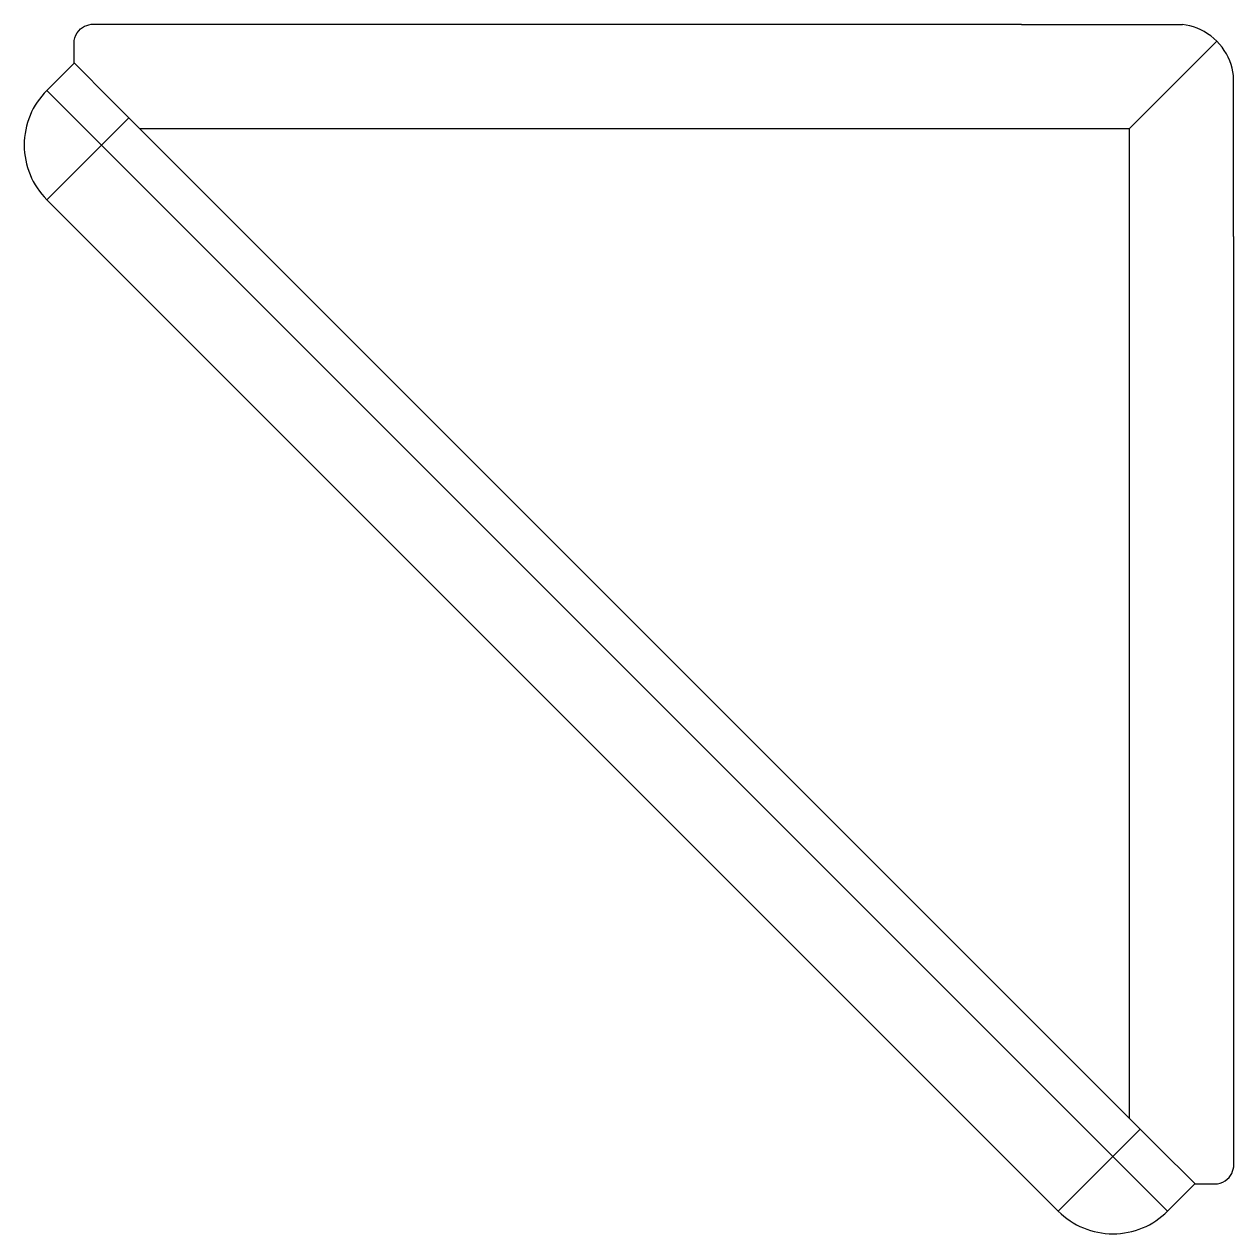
# Model space of a CAD drawing. Header units: millimetres. Extents: x -29 to 3384, y -388 to 1226.
# Drawn here: x 1196.87 to 1228.16, y 734.25 to 765.53 of the extents above; entities that cross this region are included whole.
import ezdxf

# ---------------------------------------------------------------- set-up
doc = ezdxf.new("R2010")
doc.units = ezdxf.units.MM
doc.linetypes.add('phl_thick', pattern=[0])
doc.layers.add('projection', color=7, linetype='Continuous')

msp = doc.modelspace()

# ---------------------------------------------------------------- linework, layer by layer
at = {"layer": 'projection', "color": 7, "linetype": 'phl_thick'}
for p, q in [((1198.24735, 765.31163), (1198.28808, 765.36458)), ((1198.28808, 765.36458), (1198.33412, 765.41043)), ((1198.33412, 765.41043), (1198.38437, 765.44901)), ((1198.38437, 765.44901), (1198.43777, 765.48027)), ((1198.43777, 765.48027), (1198.49331, 765.50422)), ((1198.49331, 765.50422), (1198.55, 765.52098)), ((1198.55, 765.52098), (1198.6069, 765.53077)), ((1198.6069, 765.53077), (1198.66316, 765.53395)), ((1198.66316, 765.53395), (1222.66316, 765.53395)), ((1222.67306, 765.52405), (1222.66316, 765.53395)), ((1222.67306, 765.52405), (1226.83521, 765.52405)), ((1226.92971, 765.50977), (1226.83521, 765.52405)), ((1227.02488, 765.48942), (1226.92971, 765.50977)), ((1227.11997, 765.46259), (1227.02488, 765.48942)), ((1227.21425, 765.42905), (1227.11997, 765.46259)), ((1227.30699, 765.38875), (1227.21425, 765.42905)), ((1227.39743, 765.34164), (1227.30699, 765.38875)), ((1227.485, 765.28836), (1227.39743, 765.34164)), ((1198.16316, 765.03395), (1198.16931, 765.11261)), ((1198.16316, 764.53395), (1198.16316, 765.03395)), ((1198.16931, 765.11261), (1198.18663, 765.18534)), ((1198.18663, 765.18534), (1198.21311, 765.25179)), ((1198.21311, 765.25179), (1198.24735, 765.31163)), ((1225.46316, 762.83395), (1227.72382, 765.09461)), ((1227.56902, 765.22918), (1227.485, 765.28836)), ((1227.64884, 765.16448), (1227.56902, 765.22918)), ((1227.72382, 765.09461), (1227.64884, 765.16448)), ((1227.79369, 765.01963), (1227.72382, 765.09461)), ((1227.85839, 764.93981), (1227.79369, 765.01963)), ((1227.91757, 764.85579), (1227.85839, 764.93981)), ((1227.97085, 764.76823), (1227.91757, 764.85579)), ((1228.01796, 764.67778), (1227.97085, 764.76823)), ((1197.46036, 763.82253), (1198.16747, 764.52964)), ((1199.14214, 763.55497), (1198.16316, 764.53395)), ((1228.05825, 764.58504), (1228.01796, 764.67778)), ((1228.0918, 764.49076), (1228.05825, 764.58504)), ((1228.11863, 764.39567), (1228.0918, 764.49076)), ((1228.13898, 764.30051), (1228.11863, 764.39567)), ((1228.15326, 764.206), (1228.13898, 764.30051)), ((1228.15326, 760.04385), (1228.15326, 764.206)), ((1198.87457, 762.40832), (1197.46036, 763.82253)), ((1199.58168, 763.11542), (1199.14214, 763.55497)), ((1197.46036, 760.9941), (1199.58168, 763.11542)), ((1226.18418, 736.51293), (1199.58168, 763.11542)), ((1199.86316, 762.83395), (1225.46316, 762.83395)), ((1225.46316, 737.23395), (1225.46316, 762.83395)), ((1225.03753, 736.24537), (1198.87457, 762.40832)), ((1223.62331, 734.83115), (1197.46036, 760.9941)), ((1228.16303, 760.03407), (1228.15326, 760.04385)), ((1228.16303, 760.03407), (1228.16316, 760.03419)), ((1228.16316, 736.03395), (1228.16316, 760.03419)), ((1225.03753, 736.24537), (1225.74463, 736.95247)), ((1223.62331, 734.83115), (1225.03753, 736.24537)), ((1226.45174, 734.83115), (1225.03753, 736.24537)), ((1227.16316, 735.53395), (1226.18418, 736.51293)), ((1228.13343, 735.8641), (1228.15018, 735.9208)), ((1228.15018, 735.9208), (1228.15998, 735.97769)), ((1228.15998, 735.97769), (1228.16316, 736.03395)), ((1227.881, 735.5839), (1227.94084, 735.61815)), ((1227.94084, 735.61815), (1227.99379, 735.65887)), ((1227.99379, 735.65887), (1228.03963, 735.70491)), ((1228.03963, 735.70491), (1228.07822, 735.75516)), ((1228.07822, 735.75516), (1228.10948, 735.80856)), ((1228.10948, 735.80856), (1228.13343, 735.8641)), ((1226.45174, 734.83115), (1227.15885, 735.53826)), ((1227.16316, 735.53395), (1227.66316, 735.53395)), ((1227.66316, 735.53395), (1227.74182, 735.54017)), ((1227.74182, 735.54017), (1227.81455, 735.55735)), ((1227.81455, 735.55735), (1227.881, 735.5839))]:
    msp.add_line(p, q, dxfattribs=at)
for centre, start, end in [((1198.87457, 762.40832), 134.999985, 225.000018), ((1225.03753, 736.24537), 224.999982, 315.000015)]:
    msp.add_arc(centre, 2, start, end, dxfattribs=at)

doc.saveas('drawing.dxf')
